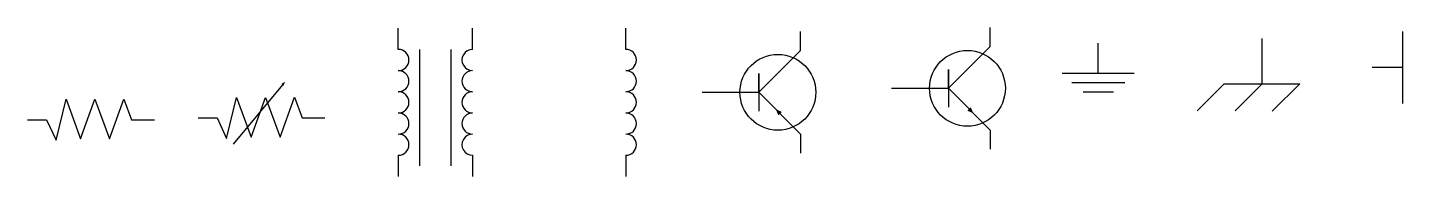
# Model space of a CAD drawing. Header units: inches. Extents: x 0 to 93838, y -1 to 60645.
# Drawn here: x 5901 to 7247, y 7398 to 7544 of the extents above; entities that cross this region are included whole.
import ezdxf

# ---------------------------------------------------------------- set-up
doc = ezdxf.new("R2010")
doc.units = ezdxf.units.IN
doc.header["$MEASUREMENT"] = 0

msp = doc.modelspace()

# ---------------------------------------------------------------- linework, layer by layer
for p, q in [((6263.8933, 7522.22995), (6263.8933, 7542.98176)), ((6336.52466, 7522.22995), (6336.52466, 7542.98177)), ((6486.62492, 7522.2299), (6486.62492, 7542.98171)), ((7246.95096, 7539.84234), (7246.95096, 7469.31066)), ((6949.11776, 7498.7561), (6949.11776, 7528.45365)), ((7109.41824, 7488.35365), (7109.41824, 7532.89997)), ((6284.64511, 7522.22995), (6284.64511, 7408.09497)), ((6315.77283, 7408.09497), (6315.77283, 7522.22995)), ((6616.87645, 7480.19514), (6616.87645, 7498.75611)), ((6616.87645, 7498.75611), (6616.87645, 7461.63417)), ((6802.48615, 7484.11009), (6802.48615, 7502.67105)), ((6802.48615, 7502.67105), (6802.48615, 7465.54912)), ((6984.3836, 7498.7561), (6913.85192, 7498.7561)), ((7246.95096, 7504.5765), (7217.25341, 7504.5765)), ((6975.1031, 7489.47565), (6923.13239, 7489.47565)), ((7046.04714, 7462.10447), (7072.29631, 7488.35365)), ((7046.04714, 7462.10447), (7072.29631, 7488.35365)), ((7072.29631, 7488.35365), (7146.54018, 7488.35365)), ((7109.41824, 7488.35365), (7083.12722, 7462.14639)), ((7119.3575, 7461.63417), (7146.54018, 7488.35365)), ((6561.19355, 7480.19514), (6616.87645, 7480.19514)), ((6746.80325, 7484.11009), (6802.48615, 7484.11009)), ((6963.96654, 7480.19514), (6934.26899, 7480.19514)), ((6638.61742, 7460.99081), (6635.99582, 7458.36258)), ((6824.22711, 7464.90576), (6821.60552, 7462.27753)), ((6263.8933, 7418.47088), (6263.8933, 7397.71906)), ((6336.52466, 7418.47088), (6336.52466, 7397.71907)), ((6486.62492, 7418.47083), (6486.62492, 7397.71902))]:
    msp.add_line(p, q)
for points in [[(6616.87645, 7480.19514), (6657.73679, 7521.23203), (6657.73679, 7539.79299)], [(6802.48615, 7484.11009), (6843.34648, 7525.14697), (6843.34648, 7543.70794)], [(6150.43758, 7487.45345), (6102.26909, 7429.52155)], [(5900.85903, 7453.40193), (5919.41999, 7453.40193), (5928.76516, 7433.18408), (5938.55078, 7473.59265), (5952.63123, 7434.47294), (5966.82115, 7473.55307), (5981.19154, 7434.53893), (5995.33008, 7473.63769), (6002.7641, 7453.40193), (6025.03726, 7453.40193)], [(6067.90773, 7455.05881), (6086.46869, 7455.05881), (6095.81386, 7434.84096), (6105.59948, 7475.24953), (6119.67993, 7436.12982), (6133.86985, 7475.20996), (6148.24024, 7436.19582), (6162.37878, 7475.29457), (6169.8128, 7455.05881), (6192.08596, 7455.05881)], [(6616.87645, 7480.19514), (6657.73679, 7439.15826), (6657.73679, 7420.59729)], [(6802.48615, 7484.11009), (6843.34648, 7443.0732), (6843.34648, 7424.51223)]]:
    msp.add_lwpolyline(points)
for points in [[(6263.8933, 7418.47087, 0.9999984524), (6263.89326, 7439.22268, 1), (6263.89326, 7459.9745, 1), (6263.89326, 7480.72631, 1), (6263.89326, 7501.47812, 0.9999984524), (6263.8933, 7522.22994)], [(6336.52465, 7522.22994, 1.0000009914), (6336.52463, 7501.47813, 1), (6336.52463, 7480.72631, 1), (6336.52463, 7459.9745, 1), (6336.52463, 7439.22269, 1.0000015476), (6336.52466, 7418.47087)], [(6486.62492, 7418.47082, 0.9999984524), (6486.62489, 7439.22263, 1), (6486.62489, 7459.97445, 1), (6486.62489, 7480.72626, 1), (6486.62489, 7501.47808, 0.9999984524), (6486.62492, 7522.22989)]]:
    msp.add_lwpolyline(points, format="xyb")
for centre in [(6635.43742, 7480.19514), (6821.04711, 7484.11009)]:
    msp.add_circle(centre, 37.12193)
for points in [[(6149.36718, 7488.34346), (6153.04019, 7490.62956), (6151.50798, 7486.56345)], [(6638.87958, 7461.25364), (6633.33914, 7463.66131), (6635.73366, 7458.09976)], [(6821.34336, 7462.01471), (6826.88379, 7459.60703), (6824.48927, 7465.16858)]]:
    msp.add_solid(points)

doc.saveas('drawing.dxf')
